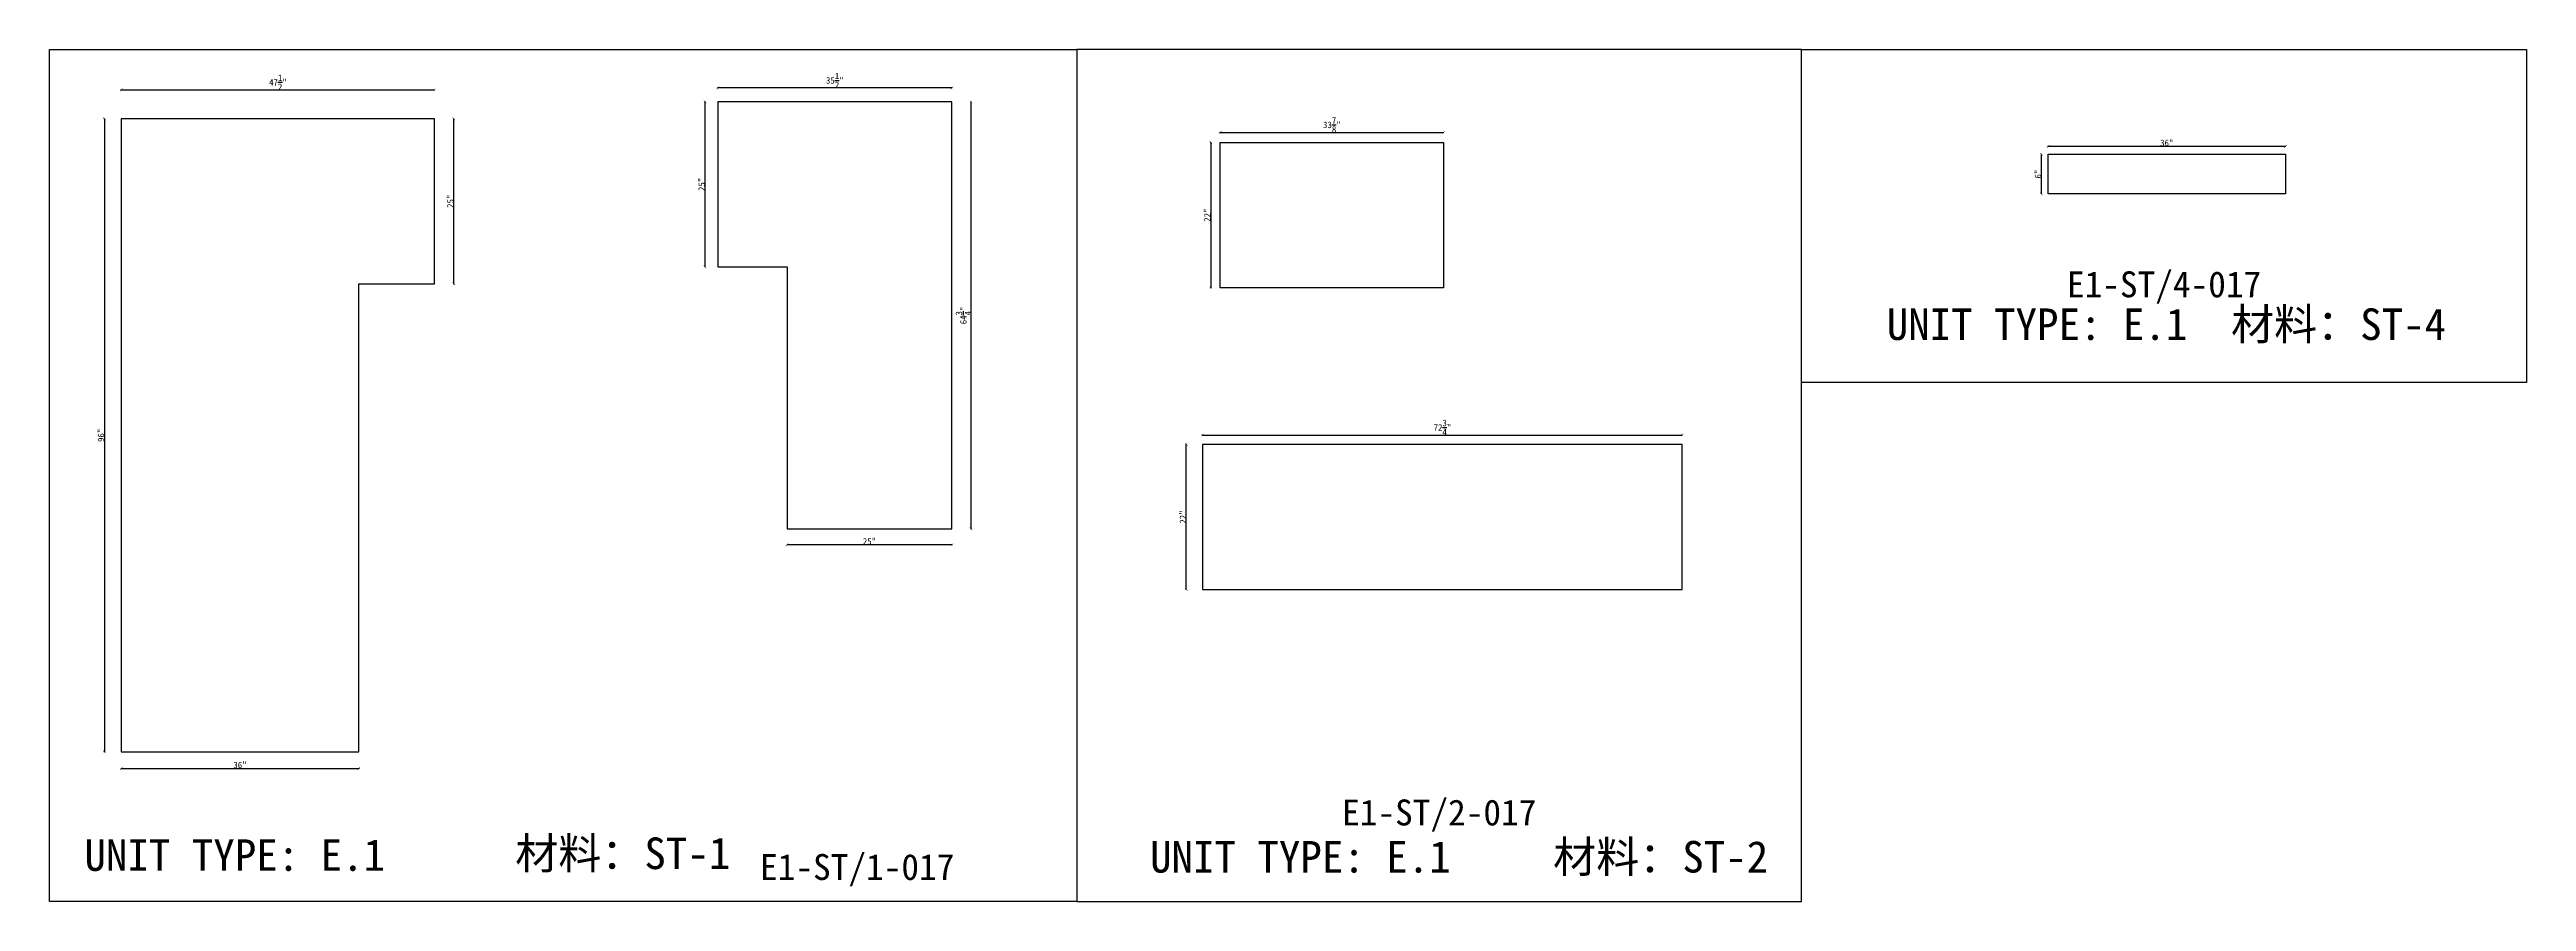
# Model space of a CAD drawing. Header units: millimetres. Extents: x -46966 to 138077, y -48408 to 2116.
# Drawn here: x -46966 to -37426, y -35046 to -31764 of the extents above; entities that cross this region are included whole.
import ezdxf
from ezdxf.enums import TextEntityAlignment as Align

# ---------------------------------------------------------------- set-up
doc = ezdxf.new("R2010")
doc.units = ezdxf.units.MM
doc.layers.add('PART_NUMBER', color=3, linetype='Continuous')
doc.styles.add('样式 1', font='')
doc.styles.get('样式 1').set_extended_font_data('NSimSun')
doc.dimstyles.new('副本 ISO-25', dxfattribs={"dimtxt": 25, "dimasz": 10, "dimexe": 1.5, "dimexo": 0.5, "dimtad": 1, "dimlfac": 0.03937, "dimlunit": 5, "dimtxsty": '样式 1', "dimblk": 'ARCHTICK', "dimcen": 2.5, "dimclrd": 256, "dimclrt": 1, "dimazin": 3, "dimtfac": 1, "dimtmove": 0, "dimatfit": 3, "dimfxlon": 1})

msp = doc.modelspace()

# ---------------------------------------------------------------- texts
at = {"style": '样式 1'}
for s, p in [('UNIT TYPE: E.1', (-39889.784, -32882.919)), ('材料：ST-4', (-38563.503, -32882.919)), ('UNIT TYPE: E.1', (-46831.71, -34927.947)), ('材料：ST-1', (-45172.423, -34921.292)), ('UNIT TYPE: E.1', (-42727.3, -34934.725)), ('材料：ST-2', (-41174.575, -34934.725))]:
    msp.add_text(s, height=121.5865, dxfattribs=at).set_placement(p)
at = {"layer": 'PART_NUMBER', "color": 3, "style": '样式 1'}
for s, p in [('E1-ST/4-017', (-38821.402, -32668.592)), ('E1-ST/2-017', (-41613.276, -34703.251)), ('E1-ST/1-017', (-43855.158, -34913.251))]:
    msp.add_text(s, height=100, dxfattribs=at).set_placement(p, align=Align.MIDDLE_CENTER)

# ---------------------------------------------------------------- blocks, each defined once
blk = doc.blocks.new('_ArchTick')
at = {"color": 0, "linetype": 'ByBlock', "const_width": 0.15}
blk.add_lwpolyline([(-0.5, -0.5), (0.5, 0.5)], dxfattribs=at)
blk = doc.blocks.new('*D158')
at = {"color": 0, "lineweight": -2, "transparency": 16777216}
for p, q in [((-44392.2, -31913.1), (-44392.2, -31910.6)), ((-43490.5, -31913.1), (-43490.5, -31910.6))]:
    blk.add_line(p, q, dxfattribs=at)
at = {"lineweight": -2, "transparency": 16777216}
blk.add_line((-43490.5, -31912.1), (-44392.2, -31912.1), dxfattribs=at)
at = {"layer": 'Defpoints', "color": 0, "transparency": 16777216}
for p in [(-44392.2, -31912.1), (-44392.2, -31966.1), (-43490.5, -31966.1)]:
    blk.add_point(p, dxfattribs=at)
at = {"lineweight": -2, "transparency": 16777216, "xscale": 10, "yscale": 10, "zscale": 10, "rotation": 180}
blk.add_blockref('_ArchTick', (-44392.2, -31912.1), dxfattribs=at)
at = {"lineweight": -2, "transparency": 16777216, "xscale": 10, "yscale": 10, "zscale": 10}
blk.add_blockref('_ArchTick', (-43490.5, -31912.1), dxfattribs=at)
at = {"color": 1, "transparency": 16777216, "insert": (-43941.3, -31883.1), "char_height": 25, "attachment_point": 5, "style": '样式 1'}
blk.add_mtext('\\A1;35{\\H1x;\\S1/2;}"', dxfattribs=at)
blk = doc.blocks.new('*D159')
at = {"color": 0, "lineweight": -2, "transparency": 16777216}
for p, q in [((-43418, -31966.1), (-43415.5, -31966.1)), ((-43418, -33610.8), (-43415.5, -33610.8))]:
    blk.add_line(p, q, dxfattribs=at)
at = {"lineweight": -2, "transparency": 16777216}
blk.add_line((-43417, -31966.1), (-43417, -33610.8), dxfattribs=at)
at = {"layer": 'Defpoints', "color": 0, "transparency": 16777216}
for p in [(-43490.5, -31966.1), (-43490.5, -33610.8), (-43417, -33610.8)]:
    blk.add_point(p, dxfattribs=at)
at = {"lineweight": -2, "transparency": 16777216, "xscale": 10, "yscale": 10, "zscale": 10}
for p, rotation in [((-43417, -31966.1), 90), ((-43417, -33610.8), 270)]:
    blk.add_blockref('_ArchTick', p, dxfattribs=dict(at, rotation=rotation))
at = {"color": 1, "transparency": 16777216, "insert": (-43446.1, -32788.4), "char_height": 25, "attachment_point": 5, "rotation": 90, "style": '样式 1'}
blk.add_mtext('\\A1;64{\\H1x;\\S3/4;}"', dxfattribs=at)
blk = doc.blocks.new('*D160')
at = {"color": 0, "lineweight": -2, "transparency": 16777216}
for p, q in [((-44125.5, -33671), (-44125.5, -33673.5)), ((-43490.5, -33671), (-43490.5, -33673.5))]:
    blk.add_line(p, q, dxfattribs=at)
at = {"lineweight": -2, "transparency": 16777216}
blk.add_line((-43490.5, -33672), (-44125.5, -33672), dxfattribs=at)
at = {"layer": 'Defpoints', "color": 0, "transparency": 16777216}
for p in [(-44125.5, -33610.8), (-44125.5, -33672), (-43490.5, -33610.8)]:
    blk.add_point(p, dxfattribs=at)
at = {"lineweight": -2, "transparency": 16777216, "xscale": 10, "yscale": 10, "zscale": 10, "rotation": 180}
blk.add_blockref('_ArchTick', (-44125.5, -33672), dxfattribs=at)
at = {"lineweight": -2, "transparency": 16777216, "xscale": 10, "yscale": 10, "zscale": 10}
blk.add_blockref('_ArchTick', (-43490.5, -33672), dxfattribs=at)
at = {"color": 1, "transparency": 16777216, "insert": (-43808, -33658.9), "char_height": 25, "attachment_point": 5, "style": '样式 1'}
blk.add_mtext('\\A1;25"', dxfattribs=at)
blk = doc.blocks.new('*D161')
at = {"color": 0, "lineweight": -2, "transparency": 16777216}
for p, q in [((-44440.2, -31966.1), (-44442.7, -31966.1)), ((-44440.2, -32601.1), (-44442.7, -32601.1))]:
    blk.add_line(p, q, dxfattribs=at)
at = {"lineweight": -2, "transparency": 16777216}
blk.add_line((-44441.2, -32601.1), (-44441.2, -31966.1), dxfattribs=at)
at = {"layer": 'Defpoints', "color": 0, "transparency": 16777216}
for p in [(-44441.2, -31966.1), (-44392.2, -31966.1), (-44392.2, -32601.1)]:
    blk.add_point(p, dxfattribs=at)
at = {"lineweight": -2, "transparency": 16777216, "xscale": 10, "yscale": 10, "zscale": 10}
for p, rotation in [((-44441.2, -31966.1), 90), ((-44441.2, -32601.1), 270)]:
    blk.add_blockref('_ArchTick', p, dxfattribs=dict(at, rotation=rotation))
at = {"color": 1, "transparency": 16777216, "insert": (-44454.3, -32283.6), "char_height": 25, "attachment_point": 5, "rotation": 90, "style": '样式 1'}
blk.add_mtext('\\A1;25"', dxfattribs=at)
blk = doc.blocks.new('*D148')
at = {"color": 0, "lineweight": -2, "transparency": 16777216}
for p, q in [((-46689.7, -31920.3), (-46689.7, -31917.8)), ((-45483.2, -31920.3), (-45483.2, -31917.8))]:
    blk.add_line(p, q, dxfattribs=at)
at = {"lineweight": -2, "transparency": 16777216}
blk.add_line((-46689.7, -31919.3), (-45483.2, -31919.3), dxfattribs=at)
at = {"layer": 'Defpoints', "color": 0, "transparency": 16777216}
for p in [(-45483.2, -31919.3), (-46689.7, -32031.1), (-45483.2, -32031.1)]:
    blk.add_point(p, dxfattribs=at)
at = {"lineweight": -2, "transparency": 16777216, "xscale": 10, "yscale": 10, "zscale": 10, "rotation": 180}
blk.add_blockref('_ArchTick', (-46689.7, -31919.3), dxfattribs=at)
at = {"lineweight": -2, "transparency": 16777216, "xscale": 10, "yscale": 10, "zscale": 10}
blk.add_blockref('_ArchTick', (-45483.2, -31919.3), dxfattribs=at)
at = {"color": 1, "transparency": 16777216, "insert": (-46086.4, -31890.3), "char_height": 25, "attachment_point": 5, "style": '样式 1'}
blk.add_mtext('\\A1;47{\\H1x;\\S1/2;}"', dxfattribs=at)
blk = doc.blocks.new('*D149')
at = {"color": 0, "lineweight": -2, "transparency": 16777216}
for p, q in [((-46753.9, -32031.1), (-46756.4, -32031.1)), ((-46753.9, -34469.5), (-46756.4, -34469.5))]:
    blk.add_line(p, q, dxfattribs=at)
at = {"lineweight": -2, "transparency": 16777216}
blk.add_line((-46754.9, -32031.1), (-46754.9, -34469.5), dxfattribs=at)
at = {"layer": 'Defpoints', "color": 0, "transparency": 16777216}
for p in [(-46689.7, -32031.1), (-46754.9, -34469.5), (-46689.7, -34469.5)]:
    blk.add_point(p, dxfattribs=at)
at = {"lineweight": -2, "transparency": 16777216, "xscale": 10, "yscale": 10, "zscale": 10}
for p, rotation in [((-46754.9, -32031.1), 90), ((-46754.9, -34469.5), 270)]:
    blk.add_blockref('_ArchTick', p, dxfattribs=dict(at, rotation=rotation))
at = {"color": 1, "transparency": 16777216, "insert": (-46768, -33250.3), "char_height": 25, "attachment_point": 5, "rotation": 90, "style": '样式 1'}
blk.add_mtext('\\A1;96"', dxfattribs=at)
blk = doc.blocks.new('*D150')
at = {"color": 0, "lineweight": -2, "transparency": 16777216}
for p, q in [((-46689.7, -34532.7), (-46689.7, -34535.2)), ((-45775.3, -34532.7), (-45775.3, -34535.2))]:
    blk.add_line(p, q, dxfattribs=at)
at = {"lineweight": -2, "transparency": 16777216}
blk.add_line((-46689.7, -34533.7), (-45775.3, -34533.7), dxfattribs=at)
at = {"layer": 'Defpoints', "color": 0, "transparency": 16777216}
for p in [(-46689.7, -34469.5), (-45775.3, -34469.5), (-45775.3, -34533.7)]:
    blk.add_point(p, dxfattribs=at)
at = {"lineweight": -2, "transparency": 16777216, "xscale": 10, "yscale": 10, "zscale": 10, "rotation": 180}
blk.add_blockref('_ArchTick', (-46689.7, -34533.7), dxfattribs=at)
at = {"lineweight": -2, "transparency": 16777216, "xscale": 10, "yscale": 10, "zscale": 10}
blk.add_blockref('_ArchTick', (-45775.3, -34533.7), dxfattribs=at)
at = {"color": 1, "transparency": 16777216, "insert": (-46232.5, -34520.5), "char_height": 25, "attachment_point": 5, "style": '样式 1'}
blk.add_mtext('\\A1;36"', dxfattribs=at)
blk = doc.blocks.new('*D151')
at = {"color": 0, "lineweight": -2, "transparency": 16777216}
for p, q in [((-45410.2, -32031.1), (-45407.7, -32031.1)), ((-45410.2, -32666.1), (-45407.7, -32666.1))]:
    blk.add_line(p, q, dxfattribs=at)
at = {"lineweight": -2, "transparency": 16777216}
blk.add_line((-45409.2, -32666.1), (-45409.2, -32031.1), dxfattribs=at)
at = {"layer": 'Defpoints', "color": 0, "transparency": 16777216}
for p in [(-45483.2, -32031.1), (-45409.2, -32031.1), (-45483.2, -32666.1)]:
    blk.add_point(p, dxfattribs=at)
at = {"lineweight": -2, "transparency": 16777216, "xscale": 10, "yscale": 10, "zscale": 10}
for p, rotation in [((-45409.2, -32031.1), 90), ((-45409.2, -32666.1), 270)]:
    blk.add_blockref('_ArchTick', p, dxfattribs=dict(at, rotation=rotation))
at = {"color": 1, "transparency": 16777216, "insert": (-45422.3, -32348.6), "char_height": 25, "attachment_point": 5, "rotation": 90, "style": '样式 1'}
blk.add_mtext('\\A1;25"', dxfattribs=at)
blk = doc.blocks.new('*D152')
at = {"color": 0, "lineweight": -2, "transparency": 16777216}
for p, q in [((-42457, -32084.3), (-42457, -32081.8)), ((-41596.5, -32084.3), (-41596.5, -32081.8))]:
    blk.add_line(p, q, dxfattribs=at)
at = {"lineweight": -2, "transparency": 16777216}
blk.add_line((-42457, -32083.3), (-41596.5, -32083.3), dxfattribs=at)
at = {"layer": 'Defpoints', "color": 0, "transparency": 16777216}
for p in [(-42457, -32122.7), (-41596.5, -32083.3), (-41596.5, -32122.7)]:
    blk.add_point(p, dxfattribs=at)
at = {"lineweight": -2, "transparency": 16777216, "xscale": 10, "yscale": 10, "zscale": 10, "rotation": 180}
blk.add_blockref('_ArchTick', (-42457, -32083.3), dxfattribs=at)
at = {"lineweight": -2, "transparency": 16777216, "xscale": 10, "yscale": 10, "zscale": 10}
blk.add_blockref('_ArchTick', (-41596.5, -32083.3), dxfattribs=at)
at = {"color": 1, "transparency": 16777216, "insert": (-42026.8, -32054.2), "char_height": 25, "attachment_point": 5, "style": '样式 1'}
blk.add_mtext('\\A1;33{\\H1x;\\S7/8;}"', dxfattribs=at)
blk = doc.blocks.new('*D153')
at = {"color": 0, "lineweight": -2, "transparency": 16777216}
for p, q in [((-42492.6, -32122.7), (-42495.1, -32122.7)), ((-42492.6, -32681.5), (-42495.1, -32681.5))]:
    blk.add_line(p, q, dxfattribs=at)
at = {"lineweight": -2, "transparency": 16777216}
blk.add_line((-42493.6, -32122.7), (-42493.6, -32681.5), dxfattribs=at)
at = {"layer": 'Defpoints', "color": 0, "transparency": 16777216}
for p in [(-42457, -32122.7), (-42493.6, -32681.5), (-42457, -32681.5)]:
    blk.add_point(p, dxfattribs=at)
at = {"lineweight": -2, "transparency": 16777216, "xscale": 10, "yscale": 10, "zscale": 10}
for p, rotation in [((-42493.6, -32122.7), 90), ((-42493.6, -32681.5), 270)]:
    blk.add_blockref('_ArchTick', p, dxfattribs=dict(at, rotation=rotation))
at = {"color": 1, "transparency": 16777216, "insert": (-42506.7, -32402.1), "char_height": 25, "attachment_point": 5, "rotation": 90, "style": '样式 1'}
blk.add_mtext('\\A1;22"', dxfattribs=at)
blk = doc.blocks.new('*D154')
at = {"color": 0, "lineweight": -2, "transparency": 16777216}
for p, q in [((-42524.9, -33250.2), (-42524.9, -33247.7)), ((-40677, -33250.2), (-40677, -33247.7))]:
    blk.add_line(p, q, dxfattribs=at)
at = {"lineweight": -2, "transparency": 16777216}
blk.add_line((-42524.9, -33249.2), (-40677, -33249.2), dxfattribs=at)
at = {"layer": 'Defpoints', "color": 0, "transparency": 16777216}
for p in [(-42524.9, -33285.6), (-40677, -33249.2), (-40677, -33285.6)]:
    blk.add_point(p, dxfattribs=at)
at = {"lineweight": -2, "transparency": 16777216, "xscale": 10, "yscale": 10, "zscale": 10, "rotation": 180}
blk.add_blockref('_ArchTick', (-42524.9, -33249.2), dxfattribs=at)
at = {"lineweight": -2, "transparency": 16777216, "xscale": 10, "yscale": 10, "zscale": 10}
blk.add_blockref('_ArchTick', (-40677, -33249.2), dxfattribs=at)
at = {"color": 1, "transparency": 16777216, "insert": (-41600.9, -33220.1), "char_height": 25, "attachment_point": 5, "style": '样式 1'}
blk.add_mtext('\\A1;72{\\H1x;\\S3/4;}"', dxfattribs=at)
blk = doc.blocks.new('*D155')
at = {"color": 0, "lineweight": -2, "transparency": 16777216}
for p, q in [((-42586.5, -33285.6), (-42589, -33285.6)), ((-42586.5, -33844.4), (-42589, -33844.4))]:
    blk.add_line(p, q, dxfattribs=at)
at = {"lineweight": -2, "transparency": 16777216}
blk.add_line((-42587.5, -33844.4), (-42587.5, -33285.6), dxfattribs=at)
at = {"layer": 'Defpoints', "color": 0, "transparency": 16777216}
for p in [(-42587.5, -33285.6), (-42524.9, -33285.6), (-42524.9, -33844.4)]:
    blk.add_point(p, dxfattribs=at)
at = {"lineweight": -2, "transparency": 16777216, "xscale": 10, "yscale": 10, "zscale": 10}
for p, rotation in [((-42587.5, -33285.6), 90), ((-42587.5, -33844.4), 270)]:
    blk.add_blockref('_ArchTick', p, dxfattribs=dict(at, rotation=rotation))
at = {"color": 1, "transparency": 16777216, "insert": (-42600.7, -33565), "char_height": 25, "attachment_point": 5, "rotation": 90, "style": '样式 1'}
blk.add_mtext('\\A1;22"', dxfattribs=at)
blk = doc.blocks.new('*D156')
at = {"color": 0, "lineweight": -2, "transparency": 16777216}
for p, q in [((-39268.1, -32137.9), (-39268.1, -32135.4)), ((-38353.7, -32137.9), (-38353.7, -32135.4))]:
    blk.add_line(p, q, dxfattribs=at)
at = {"lineweight": -2, "transparency": 16777216}
blk.add_line((-39268.1, -32136.9), (-38353.7, -32136.9), dxfattribs=at)
at = {"layer": 'Defpoints', "color": 0, "transparency": 16777216}
for p in [(-38353.7, -32136.9), (-39268.1, -32167.8), (-38353.7, -32167.8)]:
    blk.add_point(p, dxfattribs=at)
at = {"lineweight": -2, "transparency": 16777216, "xscale": 10, "yscale": 10, "zscale": 10, "rotation": 180}
blk.add_blockref('_ArchTick', (-39268.1, -32136.9), dxfattribs=at)
at = {"lineweight": -2, "transparency": 16777216, "xscale": 10, "yscale": 10, "zscale": 10}
blk.add_blockref('_ArchTick', (-38353.7, -32136.9), dxfattribs=at)
at = {"color": 1, "transparency": 16777216, "insert": (-38810.9, -32123.8), "char_height": 25, "attachment_point": 5, "style": '样式 1'}
blk.add_mtext('\\A1;36"', dxfattribs=at)
blk = doc.blocks.new('*D157')
at = {"color": 0, "lineweight": -2, "transparency": 16777216}
for p, q in [((-39292.9, -32167.8), (-39295.4, -32167.8)), ((-39292.9, -32320.2), (-39295.4, -32320.2))]:
    blk.add_line(p, q, dxfattribs=at)
at = {"lineweight": -2, "transparency": 16777216}
blk.add_line((-39293.9, -32320.2), (-39293.9, -32167.8), dxfattribs=at)
at = {"layer": 'Defpoints', "color": 0, "transparency": 16777216}
for p in [(-39293.9, -32167.8), (-39268.1, -32167.8), (-39268.1, -32320.2)]:
    blk.add_point(p, dxfattribs=at)
at = {"lineweight": -2, "transparency": 16777216, "xscale": 10, "yscale": 10, "zscale": 10}
for p, rotation in [((-39293.9, -32167.8), 90), ((-39293.9, -32320.2), 270)]:
    blk.add_blockref('_ArchTick', p, dxfattribs=dict(at, rotation=rotation))
at = {"color": 1, "transparency": 16777216, "insert": (-39307.1, -32244), "char_height": 25, "attachment_point": 5, "rotation": 90, "style": '样式 1'}
blk.add_mtext('\\A1;6"', dxfattribs=at)

# ---------------------------------------------------------------- dimensions: what is measured, and where the dimension line sits
for base, p1, p2, picture, middle in [((-45483.178, -31919.337), (-46689.678, -32031.059), (-45483.178, -32031.059), '*D148', (-46086.428, -31890.314)), ((-44392.161, -31912.13), (-43490.461, -31966.102), (-44392.161, -31966.102), '*D158', (-43941.311, -31883.107)), ((-41596.543, -32083.306), (-42456.968, -32122.732), (-41596.543, -32122.732), '*D152', (-42026.756, -32054.212)), ((-38353.692, -32136.926), (-39268.092, -32167.762), (-38353.692, -32167.762), '*D156', (-38810.892, -32123.801)), ((-40677.015, -33249.169), (-42524.865, -33285.629), (-40677.015, -33285.629), '*D154', (-41600.94, -33220.075)), ((-44125.461, -33672.008), (-43490.461, -33610.752), (-44125.461, -33610.752), '*D160', (-43807.961, -33658.883)), ((-45775.278, -34533.651), (-46689.678, -34469.459), (-45775.278, -34469.459), '*D150', (-46232.478, -34520.526))]:
    dim = msp.add_linear_dim(base=base, p1=p1, p2=p2, dimstyle='副本 ISO-25')
    dim.commit()
    dim.dimension.update_dxf_attribs({"geometry": picture, "text_midpoint": middle})
for base, p1, p2, picture, middle in [((-44441.206, -31966.102), (-44392.161, -32601.102), (-44392.161, -31966.102), '*D161', (-44454.331, -32283.602)), ((-43417.021, -33610.752), (-43490.461, -31966.102), (-43490.461, -33610.752), '*D159', (-43446.114, -32788.427)), ((-46754.91, -34469.459), (-46689.678, -32031.059), (-46689.678, -34469.459), '*D149', (-46768.035, -33250.259)), ((-45409.174, -32031.059), (-45483.178, -32666.059), (-45483.178, -32031.059), '*D151', (-45422.299, -32348.559)), ((-42493.614, -32681.532), (-42456.968, -32122.732), (-42456.968, -32681.532), '*D153', (-42506.739, -32402.132)), ((-39293.927, -32167.762), (-39268.092, -32320.162), (-39268.092, -32167.762), '*D157', (-39307.052, -32243.962)), ((-42587.536, -33285.629), (-42524.865, -33844.429), (-42524.865, -33285.629), '*D155', (-42600.661, -33565.029))]:
    dim = msp.add_linear_dim(base=base, p1=p1, p2=p2, angle=90, dimstyle='副本 ISO-25')
    dim.commit()
    dim.dimension.update_dxf_attribs({"geometry": picture, "text_midpoint": middle})

# ---------------------------------------------------------------- linework, layer by layer
at = {"color": 1}
for points in [[(-46966.168, -31764.025), (-43009.286, -31764.025), (-43009.286, -35046.081), (-46966.168, -35046.081)], [(-43009.286, -35046.081), (-40217.412, -35046.081), (-40217.412, -31764.025), (-43009.286, -31764.025)], [(-40217.412, -31764.025), (-37425.537, -31764.025), (-37425.537, -33046.423), (-40217.412, -33046.423)]]:
    msp.add_lwpolyline(points, close=True, dxfattribs=at)
for points in [[(-45775.278, -32666.059), (-45483.178, -32666.059), (-45483.178, -32031.059), (-46689.678, -32031.059), (-46689.678, -34469.459), (-45775.278, -34469.459)], [(-43490.461, -31966.102), (-44392.161, -31966.102), (-44392.161, -32601.102), (-44125.461, -32601.102), (-44125.461, -33610.752), (-43490.461, -33610.752)], [(-42456.968, -32122.732), (-41596.543, -32122.732), (-41596.543, -32681.532), (-42456.968, -32681.532)], [(-39268.092, -32167.762), (-38353.692, -32167.762), (-38353.692, -32320.162), (-39268.092, -32320.162)], [(-40677.015, -33285.629), (-42524.865, -33285.629), (-42524.865, -33844.429), (-40677.015, -33844.429)]]:
    msp.add_lwpolyline(points, close=True)

msp.set_redraw_order([(e.dxf.handle, doc.entitydb.next_handle()) for e in msp.query("TEXT MTEXT ATTDEF DIMENSION ARC_DIMENSION")])  # texts and dimensions are drawn at this point

doc.saveas('drawing.dxf')
